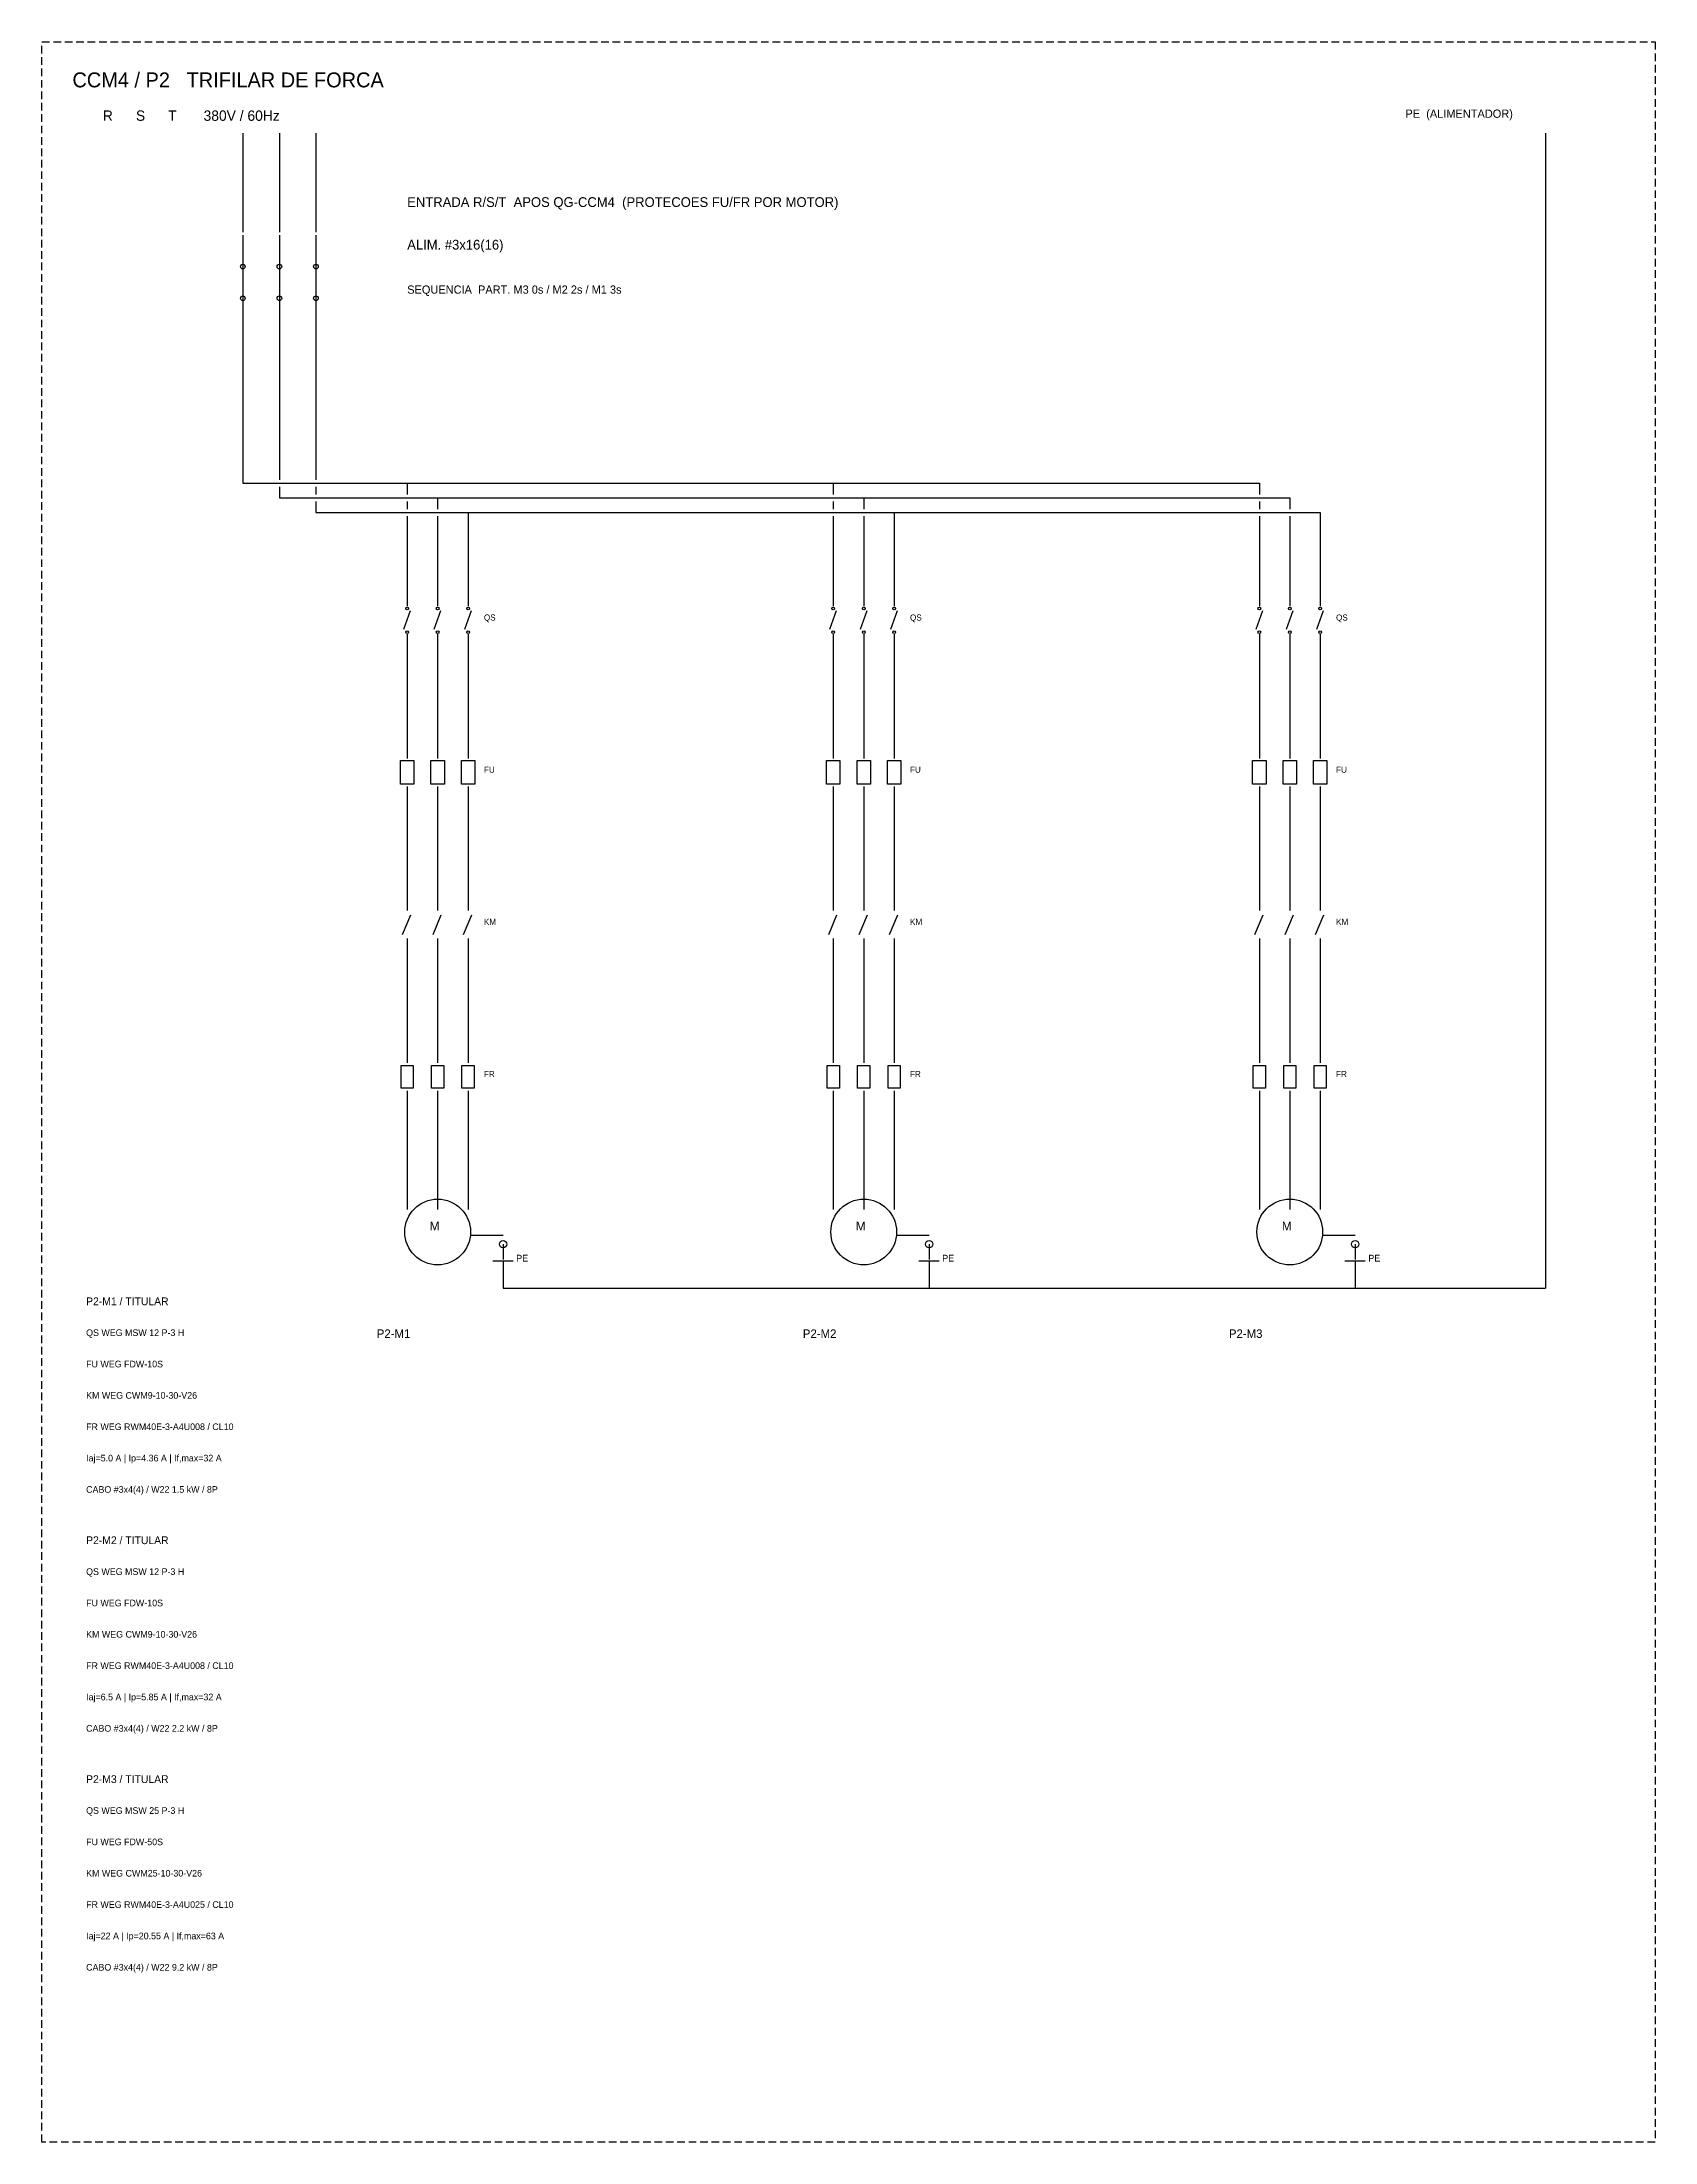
# Model space of a CAD drawing. Extents: x -646 to 641, y -554 to 322.
# Drawn here: x -267 to -214, y -253 to -184 of the extents above; entities that cross this region are included whole.
import ezdxf

# ---------------------------------------------------------------- set-up
doc = ezdxf.new("R2010")
doc.units = 0
doc.header["$MEASUREMENT"] = 0
doc.linetypes.add('HIDDEN', pattern=[0.375, 0.25, -0.125])
doc.layers.add('_ELT_UNIFILAR_PROC_TEXTO', color=1, linetype='Continuous')
doc.layers.add('ELET_TRIFILAR_TEXTO', color=4, linetype='Continuous')
doc.layers.add('ELET_TRIFILAR_DESENHO', color=5, linetype='Continuous', plot=False)

msp = doc.modelspace()

# ---------------------------------------------------------------- texts
at = {"layer": '_ELT_UNIFILAR_PROC_TEXTO', "attachment_point": 1}
for s, insert, char_height in [('P2-M1 / TITULAR', (-265.55, -225.25), 0.255), ('P2-M1', (-256, -226.3), 0.28), ('P2-M2', (-242, -226.3), 0.28), ('P2-M3', (-228, -226.3), 0.28), ('P2-M2 / TITULAR', (-265.55, -233.1), 0.255), ('P2-M3 / TITULAR', (-265.55, -240.95), 0.255)]:
    msp.add_mtext(s, dxfattribs=dict(at, insert=insert, char_height=char_height))
at = {"layer": 'ELET_TRIFILAR_TEXTO', "attachment_point": 1}
for s, insert, char_height in [('CCM4 / P2   TRIFILAR DE FORCA', (-266, -185), 0.49), ('R      S      T       380V / 60Hz', (-265, -186.25), 0.34), ('PE  (ALIMENTADOR)', (-222.2, -186.22), 0.27), ('ENTRADA R/S/T  APOS QG-CCM4  (PROTECOES FU/FR POR MOTOR)', (-255, -189.1), 0.32), ('ALIM. #3x16(16)', (-255, -190.5), 0.32), ('SEQUENCIA  PART. M3 0s / M2 2s / M1 3s', (-255, -192), 0.27), ('QS', (-252.48, -202.81), 0.2), ('QS', (-238.48, -202.81), 0.2), ('QS', (-224.48, -202.81), 0.2), ('FU', (-252.48, -207.81), 0.2), ('FU', (-238.48, -207.81), 0.2), ('FU', (-224.48, -207.81), 0.2), ('KM', (-252.48, -212.81), 0.2), ('KM', (-238.48, -212.81), 0.2), ('KM', (-224.48, -212.81), 0.2), ('FR', (-252.48, -217.81), 0.2), ('FR', (-238.48, -217.81), 0.2), ('FR', (-224.48, -217.81), 0.2), ('M', (-254.26, -222.76), 0.29), ('M', (-240.26, -222.76), 0.29), ('M', (-226.26, -222.76), 0.29), ('PE', (-251.42, -223.85), 0.22), ('PE', (-237.42, -223.85), 0.22), ('PE', (-223.42, -223.85), 0.22), ('QS WEG MSW 12 P-3 H', (-265.55, -226.3), 0.218), ('FU WEG FDW-10S', (-265.55, -227.33), 0.218), ('KM WEG CWM9-10-30-V26', (-265.55, -228.36), 0.218), ('FR WEG RWM40E-3-A4U008 / CL10', (-265.55, -229.39), 0.218), ('Iaj=5.0 A | Ip=4.36 A | If,max=32 A', (-265.55, -230.42), 0.218), ('CABO #3x4(4) / W22 1.5 kW / 8P', (-265.55, -231.45), 0.218), ('QS WEG MSW 12 P-3 H', (-265.55, -234.15), 0.218), ('FU WEG FDW-10S', (-265.55, -235.18), 0.218), ('KM WEG CWM9-10-30-V26', (-265.55, -236.21), 0.218), ('FR WEG RWM40E-3-A4U008 / CL10', (-265.55, -237.24), 0.218), ('Iaj=6.5 A | Ip=5.85 A | If,max=32 A', (-265.55, -238.27), 0.218), ('CABO #3x4(4) / W22 2.2 kW / 8P', (-265.55, -239.3), 0.218), ('QS WEG MSW 25 P-3 H', (-265.55, -242), 0.218), ('FU WEG FDW-50S', (-265.55, -243.03), 0.218), ('KM WEG CWM25-10-30-V26', (-265.55, -244.06), 0.218), ('FR WEG RWM40E-3-A4U025 / CL10', (-265.55, -245.09), 0.218), ('Iaj=22 A | Ip=20.55 A | If,max=63 A', (-265.55, -246.12), 0.218), ('CABO #3x4(4) / W22 9.2 kW / 8P', (-265.55, -247.15), 0.218)]:
    msp.add_mtext(s, dxfattribs=dict(at, insert=insert, char_height=char_height))

# ---------------------------------------------------------------- linework, layer by layer
at = {"layer": 'ELET_TRIFILAR_DESENHO'}
for p, q in [((-260.4, -187), (-260.4, -190.25)), ((-259.2, -187), (-259.2, -190.25)), ((-258, -187), (-258, -190.25)), ((-217.6, -187), (-217.6, -224.95)), ((-260.4, -190.35), (-260.4, -191.29)), ((-259.2, -190.35), (-259.2, -191.29)), ((-258, -190.35), (-258, -191.29)), ((-260.4, -191.29), (-260.4, -192.51)), ((-259.2, -191.29), (-259.2, -192.51)), ((-258, -191.29), (-258, -192.51)), ((-260.4, -192.51), (-260.4, -193.45)), ((-259.2, -192.51), (-259.2, -193.45)), ((-258, -192.51), (-258, -193.45)), ((-260.4, -193.45), (-260.4, -198.5)), ((-259.2, -193.45), (-259.2, -198.385)), ((-258, -193.45), (-258, -198.385)), ((-260.4, -198.5), (-227, -198.5)), ((-259.2, -198.615), (-259.2, -198.98)), ((-258, -198.615), (-258, -198.865)), ((-255, -198.5), (-255, -198.865)), ((-241, -198.5), (-241, -198.865)), ((-227, -198.5), (-227, -198.865)), ((-259.2, -198.98), (-226, -198.98)), ((-258, -199.095), (-258, -199.46)), ((-255, -199.095), (-255, -199.345)), ((-254, -198.98), (-254, -199.345)), ((-241, -199.095), (-241, -199.345)), ((-240, -198.98), (-240, -199.345)), ((-227, -199.095), (-227, -199.345)), ((-226, -198.98), (-226, -199.345)), ((-258, -199.46), (-225, -199.46)), ((-255, -199.575), (-255, -200.4)), ((-254, -199.575), (-254, -200.4)), ((-253, -199.46), (-253, -200.4)), ((-241, -199.575), (-241, -200.4)), ((-240, -199.575), (-240, -200.4)), ((-239, -199.46), (-239, -200.4)), ((-227, -199.575), (-227, -200.4)), ((-226, -199.575), (-226, -200.4)), ((-225, -199.46), (-225, -200.4)), ((-255, -200.4), (-255, -201.68)), ((-254, -200.4), (-254, -201.68)), ((-253, -200.4), (-253, -201.68)), ((-241, -200.4), (-241, -201.68)), ((-240, -200.4), (-240, -201.68)), ((-239, -200.4), (-239, -201.68)), ((-227, -200.4), (-227, -201.68)), ((-226, -200.4), (-226, -201.68)), ((-225, -200.4), (-225, -201.68)), ((-255, -201.68), (-255, -202.54)), ((-254, -201.68), (-254, -202.54)), ((-253, -201.68), (-253, -202.54)), ((-241, -201.68), (-241, -202.54)), ((-240, -201.68), (-240, -202.54)), ((-239, -201.68), (-239, -202.54)), ((-227, -201.68), (-227, -202.54)), ((-226, -201.68), (-226, -202.54)), ((-225, -201.68), (-225, -202.54)), ((-255.11, -203.29), (-254.89, -202.68)), ((-254.11, -203.29), (-253.89, -202.68)), ((-253.11, -203.29), (-252.89, -202.68)), ((-241.11, -203.29), (-240.89, -202.68)), ((-240.11, -203.29), (-239.89, -202.68)), ((-239.11, -203.29), (-238.89, -202.68)), ((-227.11, -203.29), (-226.89, -202.68)), ((-226.11, -203.29), (-225.89, -202.68)), ((-225.11, -203.29), (-224.89, -202.68)), ((-255, -203.46), (-255, -204.32)), ((-254, -203.46), (-254, -204.32)), ((-253, -203.46), (-253, -204.32)), ((-241, -203.46), (-241, -204.32)), ((-240, -203.46), (-240, -204.32)), ((-239, -203.46), (-239, -204.32)), ((-227, -203.46), (-227, -204.32)), ((-226, -203.46), (-226, -204.32)), ((-225, -203.46), (-225, -204.32)), ((-255, -204.32), (-255, -206.68)), ((-254, -204.32), (-254, -206.68)), ((-253, -204.32), (-253, -206.68)), ((-241, -204.32), (-241, -206.68)), ((-240, -204.32), (-240, -206.68)), ((-239, -204.32), (-239, -206.68)), ((-227, -204.32), (-227, -206.68)), ((-226, -204.32), (-226, -206.68)), ((-225, -204.32), (-225, -206.68)), ((-255, -206.68), (-255, -207.54)), ((-254, -206.68), (-254, -207.54)), ((-253, -206.68), (-253, -207.54)), ((-241, -206.68), (-241, -207.54)), ((-240, -206.68), (-240, -207.54)), ((-239, -206.68), (-239, -207.54)), ((-227, -206.68), (-227, -207.54)), ((-226, -206.68), (-226, -207.54)), ((-225, -206.68), (-225, -207.54)), ((-255, -208.46), (-255, -209.32)), ((-254, -208.46), (-254, -209.32)), ((-253, -208.46), (-253, -209.32)), ((-241, -208.46), (-241, -209.32)), ((-240, -208.46), (-240, -209.32)), ((-239, -208.46), (-239, -209.32)), ((-227, -208.46), (-227, -209.32)), ((-226, -208.46), (-226, -209.32)), ((-225, -208.46), (-225, -209.32)), ((-255, -209.32), (-255, -211.68)), ((-254, -209.32), (-254, -211.68)), ((-253, -209.32), (-253, -211.68)), ((-241, -209.32), (-241, -211.68)), ((-240, -209.32), (-240, -211.68)), ((-239, -209.32), (-239, -211.68)), ((-227, -209.32), (-227, -211.68)), ((-226, -209.32), (-226, -211.68)), ((-225, -209.32), (-225, -211.68)), ((-255, -211.68), (-255, -212.54)), ((-254, -211.68), (-254, -212.54)), ((-253, -211.68), (-253, -212.54)), ((-241, -211.68), (-241, -212.54)), ((-240, -211.68), (-240, -212.54)), ((-239, -211.68), (-239, -212.54)), ((-227, -211.68), (-227, -212.54)), ((-226, -211.68), (-226, -212.54)), ((-225, -211.68), (-225, -212.54)), ((-255.15, -213.33), (-254.88, -212.68)), ((-254.15, -213.33), (-253.88, -212.68)), ((-253.15, -213.33), (-252.88, -212.68)), ((-241.15, -213.33), (-240.88, -212.68)), ((-240.15, -213.33), (-239.88, -212.68)), ((-239.15, -213.33), (-238.88, -212.68)), ((-227.15, -213.33), (-226.88, -212.68)), ((-226.15, -213.33), (-225.88, -212.68)), ((-225.15, -213.33), (-224.88, -212.68)), ((-255, -213.46), (-255, -214.32)), ((-254, -213.46), (-254, -214.32)), ((-253, -213.46), (-253, -214.32)), ((-241, -213.46), (-241, -214.32)), ((-240, -213.46), (-240, -214.32)), ((-239, -213.46), (-239, -214.32)), ((-227, -213.46), (-227, -214.32)), ((-226, -213.46), (-226, -214.32)), ((-225, -213.46), (-225, -214.32)), ((-255, -214.32), (-255, -216.68)), ((-254, -214.32), (-254, -216.68)), ((-253, -214.32), (-253, -216.68)), ((-241, -214.32), (-241, -216.68)), ((-240, -214.32), (-240, -216.68)), ((-239, -214.32), (-239, -216.68)), ((-227, -214.32), (-227, -216.68)), ((-226, -214.32), (-226, -216.68)), ((-225, -214.32), (-225, -216.68)), ((-255, -216.68), (-255, -217.54)), ((-254, -216.68), (-254, -217.54)), ((-253, -216.68), (-253, -217.54)), ((-241, -216.68), (-241, -217.54)), ((-240, -216.68), (-240, -217.54)), ((-239, -216.68), (-239, -217.54)), ((-227, -216.68), (-227, -217.54)), ((-226, -216.68), (-226, -217.54)), ((-225, -216.68), (-225, -217.54)), ((-255, -218.46), (-255, -219.32)), ((-254, -218.46), (-254, -219.32)), ((-253, -218.46), (-253, -219.32)), ((-241, -218.46), (-241, -219.32)), ((-240, -218.46), (-240, -219.32)), ((-239, -218.46), (-239, -219.32)), ((-227, -218.46), (-227, -219.32)), ((-226, -218.46), (-226, -219.32)), ((-225, -218.46), (-225, -219.32)), ((-255, -219.32), (-255, -221)), ((-254, -219.32), (-254, -221)), ((-253, -219.32), (-253, -221)), ((-241, -219.32), (-241, -221)), ((-240, -219.32), (-240, -221)), ((-239, -219.32), (-239, -221)), ((-227, -219.32), (-227, -221)), ((-226, -219.32), (-226, -221)), ((-225, -219.32), (-225, -221)), ((-255, -221), (-255, -222.36)), ((-254, -221), (-254, -222.36)), ((-253, -221), (-253, -222.36)), ((-241, -221), (-241, -222.36)), ((-240, -221), (-240, -222.36)), ((-239, -221), (-239, -222.36)), ((-227, -221), (-227, -222.36)), ((-226, -221), (-226, -222.36)), ((-225, -221), (-225, -222.36)), ((-252.92, -223.2), (-251.85, -223.2)), ((-251.85, -223.5), (-251.85, -224)), ((-238.92, -223.2), (-237.85, -223.2)), ((-237.85, -223.5), (-237.85, -224)), ((-224.92, -223.2), (-223.85, -223.2)), ((-223.85, -223.5), (-223.85, -224)), ((-252.19, -224.05), (-251.52, -224.05)), ((-251.85, -224.05), (-251.85, -224.95)), ((-238.19, -224.05), (-237.52, -224.05)), ((-237.85, -224.05), (-237.85, -224.95)), ((-224.19, -224.05), (-223.52, -224.05)), ((-223.85, -224.05), (-223.85, -224.95)), ((-251.85, -224.95), (-217.6, -224.95))]:
    msp.add_line(p, q, dxfattribs=at)
at = {"layer": 'ELET_TRIFILAR_DESENHO', "linetype": 'HIDDEN'}
msp.add_lwpolyline([(-267, -184), (-214, -184), (-214, -253), (-267, -253)], close=True, dxfattribs=at)
at = {"layer": 'ELET_TRIFILAR_DESENHO'}
for points in [[(-255.22, -207.61), (-254.78, -207.61), (-254.78, -208.39), (-255.22, -208.39)], [(-254.22, -207.61), (-253.78, -207.61), (-253.78, -208.39), (-254.22, -208.39)], [(-253.22, -207.61), (-252.78, -207.61), (-252.78, -208.39), (-253.22, -208.39)], [(-241.22, -207.61), (-240.78, -207.61), (-240.78, -208.39), (-241.22, -208.39)], [(-240.22, -207.61), (-239.78, -207.61), (-239.78, -208.39), (-240.22, -208.39)], [(-239.22, -207.61), (-238.78, -207.61), (-238.78, -208.39), (-239.22, -208.39)], [(-227.22, -207.61), (-226.78, -207.61), (-226.78, -208.39), (-227.22, -208.39)], [(-226.22, -207.61), (-225.78, -207.61), (-225.78, -208.39), (-226.22, -208.39)], [(-225.22, -207.61), (-224.78, -207.61), (-224.78, -208.39), (-225.22, -208.39)], [(-255.2, -217.63), (-254.8, -217.63), (-254.8, -218.37), (-255.2, -218.37)], [(-254.2, -217.63), (-253.8, -217.63), (-253.8, -218.37), (-254.2, -218.37)], [(-253.2, -217.63), (-252.8, -217.63), (-252.8, -218.37), (-253.2, -218.37)], [(-241.2, -217.63), (-240.8, -217.63), (-240.8, -218.37), (-241.2, -218.37)], [(-240.2, -217.63), (-239.8, -217.63), (-239.8, -218.37), (-240.2, -218.37)], [(-239.2, -217.63), (-238.8, -217.63), (-238.8, -218.37), (-239.2, -218.37)], [(-227.2, -217.63), (-226.8, -217.63), (-226.8, -218.37), (-227.2, -218.37)], [(-226.2, -217.63), (-225.8, -217.63), (-225.8, -218.37), (-226.2, -218.37)], [(-225.2, -217.63), (-224.8, -217.63), (-224.8, -218.37), (-225.2, -218.37)]]:
    msp.add_lwpolyline(points, close=True, dxfattribs=at)
for centre, radius in [((-260.4, -191.38), 0.075), ((-259.2, -191.38), 0.075), ((-258, -191.38), 0.075), ((-260.4, -192.42), 0.075), ((-259.2, -192.42), 0.075), ((-258, -192.42), 0.075), ((-255, -202.61), 0.045), ((-254, -202.61), 0.045), ((-253, -202.61), 0.045), ((-241, -202.61), 0.045), ((-240, -202.61), 0.045), ((-239, -202.61), 0.045), ((-227, -202.61), 0.045), ((-226, -202.61), 0.045), ((-225, -202.61), 0.045), ((-255, -203.39), 0.045), ((-254, -203.39), 0.045), ((-253, -203.39), 0.045), ((-241, -203.39), 0.045), ((-240, -203.39), 0.045), ((-239, -203.39), 0.045), ((-227, -203.39), 0.045), ((-226, -203.39), 0.045), ((-225, -203.39), 0.045), ((-254, -223.1), 1.08), ((-240, -223.1), 1.08), ((-226, -223.1), 1.08), ((-251.85, -223.5), 0.12), ((-237.85, -223.5), 0.12), ((-223.85, -223.5), 0.12)]:
    msp.add_circle(centre, radius, dxfattribs=at)

msp.set_redraw_order([(e.dxf.handle, doc.entitydb.next_handle()) for e in msp.query("TEXT MTEXT ATTDEF DIMENSION ARC_DIMENSION")])  # texts and dimensions are drawn at this point

doc.saveas('drawing.dxf')
